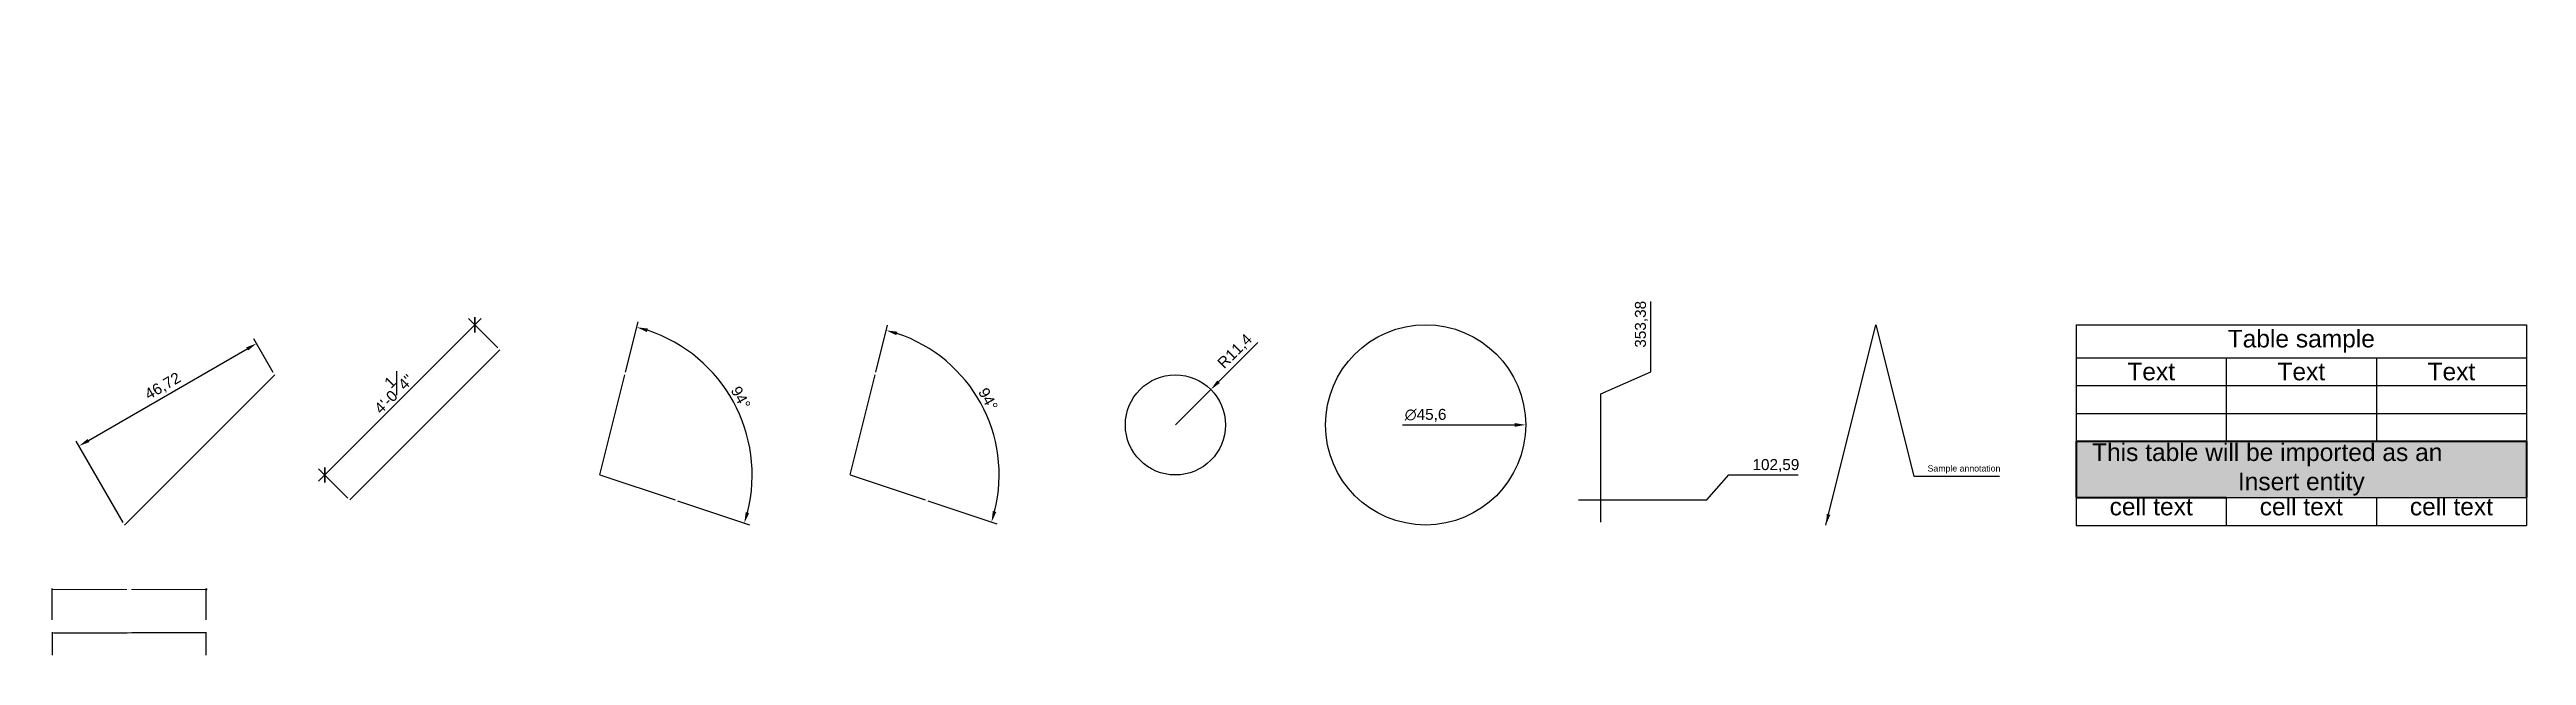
# Model space of a CAD drawing. Header units: inches. Extents: x 0 to 1852, y -566 to 111.
# Drawn here: x 313 to 877, y -27 to 111 of the extents above; entities that cross this region are included whole.
import ezdxf

# ---------------------------------------------------------------- set-up
doc = ezdxf.new("R2010")
doc.units = ezdxf.units.IN
doc.header["$MEASUREMENT"] = 0
doc.header["$PDMODE"] = 34
doc.header["$PDSIZE"] = 0.1
doc.layers.add('Layer1', color=7, linetype='Continuous')
doc.layers.add('Layer2', color=65, linetype='Continuous')
doc.styles.get("Standard").update_dxf_attribs({"font": 'arial.ttf'})
doc.linetypes.add('BATTING', pattern='A,0.0001,-0.1,[134,ltypeshp.shx,S=0.1,R=0,X=-0.1,Y=0],-0.2,[134,ltypeshp.shx,S=0.1,R=180,X=0.1,Y=0],-0.1', length=0.4001)
doc.linetypes.add('TRACKS', pattern='A,0.15,[130,ltypeshp.shx,S=0.25,R=0,X=0,Y=0],0.15', length=0.3)
doc.linetypes.add('ZIGZAG', pattern='A,0.0001,-0.2,[131,ltypeshp.shx,S=0.2,R=0,X=-0.2,Y=0],-0.4,[131,ltypeshp.shx,S=0.2,R=180,X=0.2,Y=0],-0.2', length=0.8001)
doc.dimstyles.new('custom_dim_style', dxfattribs={"dimtxt": 0.18, "dimasz": 0.18, "dimexe": 0.18, "dimexo": 0.0625, "dimgap": 0.09, "dimtad": 0, "dimtih": 1, "dimtoh": 1, "dimdec": 4, "dimzin": 0, "dimdsep": 46, "dimtxsty": 'Standard', "dimcen": 0.09, "dimclrd": 86, "dimclre": 183, "dimclrt": 151, "dimadec": 0, "dimazin": 0, "dimtfac": 1, "dimtdec": 4, "dimtofl": 0, "dimtmove": 0, "dimatfit": 3, "dimfxl": 1, "dimtfill": 2, "dimtfillclr": 97, "dimtolj": 1, "dimtzin": 0, "dimarcsym": 0})
doc.dimstyles.new('custom_style_ltypes', dxfattribs={"dimtxt": 0.18, "dimasz": 0.18, "dimexe": 0.18, "dimexo": 0.0625, "dimgap": 0.09, "dimtad": 0, "dimtih": 1, "dimtoh": 1, "dimdec": 4, "dimzin": 0, "dimdsep": 46, "dimtxsty": 'Standard', "dimblk": 'BOXBLANK', "dimcen": 0.09, "dimclrd": 4, "dimclre": 6, "dimadec": 0, "dimazin": 0, "dimtfac": 1, "dimtdec": 4, "dimtofl": 0, "dimtmove": 0, "dimatfit": 3, "dimfxl": 1, "dimtolj": 1, "dimtzin": 0, "dimlwd": 15, "dimarcsym": 0})
doc.dimstyles.new('ISO-25', dxfattribs={"dimtxt": 2.5, "dimasz": 2.5, "dimexe": 1.25, "dimexo": 0.625, "dimtad": 1, "dimtxsty": 'Standard', "dimcen": 2.5, "dimadec": 0, "dimazin": 0, "dimtfac": 1, "dimtmove": 0, "dimatfit": 3, "dimfxl": 1, "dimarcsym": 0})

msp = doc.modelspace()

# ---------------------------------------------------------------- texts
at = {"layer": 'Layer1', "insert": (741.02375, 14.69681), "char_height": 1.4249252, "attachment_point": 7}
msp.add_mtext('Sample annotation', dxfattribs=at)

# ---------------------------------------------------------------- blocks, each defined once
blk = doc.blocks.new('*D3')
at = {"layer": 'Defpoints', "color": 0, "transparency": 16777216}
for p in [(360.36, 44.29), (364.49, 37.14), (330.29, 2.94)]:
    blk.add_point(p, dxfattribs=at)
at = {"layer": 'Layer1', "color": 0, "lineweight": -2, "transparency": 16777216}
for p, q in [((364.17, 37.68), (359.73, 45.37)), ((322.07, 22.18), (358.19, 43.04)), ((329.98, 3.48), (319.28, 22.02))]:
    blk.add_line(p, q, dxfattribs=at)
at = {"layer": 'Layer1', "color": 0, "transparency": 16777216}
for points in [[(357.98, 43.4), (358.4, 42.68), (360.36, 44.29)], [(321.86, 22.54), (322.27, 21.82), (319.9, 20.93)]]:
    blk.add_solid(points, dxfattribs=at)
at = {"layer": 'Layer1', "color": 0, "transparency": 16777216, "insert": (339.07, 34.45), "char_height": 2.5, "attachment_point": 5, "rotation": 30}
blk.add_mtext('46,72', dxfattribs=at)
blk = doc.blocks.new('*D4')
at = {"layer": 'Defpoints', "color": 0, "transparency": 16777216}
for p in [(444.28, 37.14), (472.36, 22.16), (438.58, 14.34), (455.68, 8.64)]:
    blk.add_point(p, dxfattribs=at)
at = {"layer": 'Layer1', "color": 0, "lineweight": -2, "transparency": 16777216}
for p, q in [((444.43, 37.75), (447.3, 49.19)), ((456.28, 8.44), (472.66, 2.98))]:
    blk.add_line(p, q, dxfattribs=at)
blk.add_arc((438.58, 14.34), 34.67, 345.6975, 71.8313, dxfattribs=at)
at = {"layer": 'Layer1', "color": 0, "transparency": 16777216}
for points in [[(449.28, 46.88), (449.51, 47.68), (446.99, 47.98)], [(472.58, 5.66), (471.78, 5.89), (471.47, 3.38)]]:
    blk.add_solid(points, dxfattribs=at)
at = {"layer": 'Layer1', "color": 0, "transparency": 16777216, "insert": (470.64, 31.94), "char_height": 2.5, "attachment_point": 5, "rotation": 298.7644}
blk.add_mtext('94°', dxfattribs=at)
blk = doc.blocks.new('*D5')
at = {"layer": 'Defpoints', "color": 0, "transparency": 16777216}
for p in [(501.28, 37.14), (528.65, 21.99), (495.58, 14.34), (495.58, 14.34), (512.68, 8.64)]:
    blk.add_point(p, dxfattribs=at)
at = {"layer": 'Layer1', "color": 0, "lineweight": -2, "transparency": 16777216}
for p, q in [((501.43, 37.75), (504.12, 48.48)), ((513.27, 8.44), (528.97, 3.21))]:
    blk.add_line(p, q, dxfattribs=at)
blk.add_arc((495.58, 14.34), 33.94, 345.7862, 71.7426, dxfattribs=at)
at = {"layer": 'Layer1', "color": 0, "transparency": 16777216}
for points in [[(506.1, 46.17), (506.33, 46.97), (503.81, 47.27)], [(528.88, 5.89), (528.08, 6.12), (527.78, 3.61)]]:
    blk.add_solid(points, dxfattribs=at)
at = {"layer": 'Layer1', "color": 0, "transparency": 16777216, "insert": (527, 31.59), "char_height": 2.5, "attachment_point": 5, "rotation": 298.7644}
blk.add_mtext('94°', dxfattribs=at)
blk = doc.blocks.new('*D10')
at = {"layer": 'Defpoints', "color": 0, "transparency": 16777216}
for p in [(577.74, 33.8), (569.68, 25.74)]:
    blk.add_point(p, dxfattribs=at)
at = {"layer": 'Layer1', "color": 0, "lineweight": -2, "transparency": 16777216}
for p, q in [((588.43, 44.5), (579.5, 35.57)), ((569.68, 25.74), (577.74, 33.8))]:
    blk.add_line(p, q, dxfattribs=at)
at = {"layer": 'Layer1', "color": 0, "transparency": 16777216}
blk.add_solid([(579.21, 35.86), (579.8, 35.27), (577.74, 33.8)], dxfattribs=at)
at = {"layer": 'Layer1', "color": 0, "transparency": 16777216, "insert": (583.35, 42.42), "char_height": 2.5, "attachment_point": 5, "rotation": 45}
blk.add_mtext('R11,4', dxfattribs=at)
blk = doc.blocks.new('*D11')
at = {"layer": 'Defpoints', "color": 0, "transparency": 16777216}
for p in [(603.87, 25.74), (649.47, 25.74)]:
    blk.add_point(p, dxfattribs=at)
at = {"layer": 'Layer1', "color": 0, "lineweight": -2, "transparency": 16777216}
blk.add_line((621.44, 25.74), (646.97, 25.74), dxfattribs=at)
at = {"layer": 'Layer1', "color": 0, "transparency": 16777216}
blk.add_solid([(646.97, 26.16), (646.97, 25.32), (649.47, 25.74)], dxfattribs=at)
at = {"layer": 'Layer1', "color": 0, "transparency": 16777216, "insert": (626.67, 27.91), "char_height": 2.5, "attachment_point": 5}
blk.add_mtext('∅45,6', dxfattribs=at)
blk = doc.blocks.new('*D6')
at = {"layer": 'Defpoints', "color": 0, "transparency": 16777216}
for p in [(313.19, 111.24), (700.77, 14.34), (660.87, 8.64)]:
    blk.add_point(p, dxfattribs=at)
at = {"layer": 'Layer1', "color": 0, "lineweight": -2, "transparency": 16777216}
for p, q in [((690.77, 8.64), (695.77, 14.34)), ((695.77, 14.34), (711.54, 14.34)), ((661.5, 8.64), (690.77, 8.64))]:
    blk.add_line(p, q, dxfattribs=at)
at = {"layer": 'Layer1', "color": 0, "transparency": 16777216, "insert": (706.47, 16.47), "char_height": 2.5, "attachment_point": 5}
blk.add_mtext('102,59', dxfattribs=at)
blk = doc.blocks.new('*D7')
at = {"layer": 'Defpoints', "color": 0, "transparency": 16777216}
for p in [(313.19, 111.24), (677.97, 42.84), (666.57, 2.94)]:
    blk.add_point(p, dxfattribs=at)
at = {"layer": 'Layer1', "color": 0, "lineweight": -2, "transparency": 16777216}
for p, q in [((677.97, 37.84), (677.97, 53.85)), ((666.57, 32.84), (677.97, 37.84)), ((666.57, 3.57), (666.57, 32.84))]:
    blk.add_line(p, q, dxfattribs=at)
at = {"layer": 'Layer1', "color": 0, "transparency": 16777216, "insert": (675.84, 48.66), "char_height": 2.5, "attachment_point": 5, "rotation": 90}
blk.add_mtext('353,38', dxfattribs=at)
blk = doc.blocks.new('_ArchTick')
at = {"color": 0, "linetype": 'ByBlock', "const_width": 0.15}
blk.add_lwpolyline([(-0.5, -0.5), (0.5, 0.5)], dxfattribs=at)
blk = doc.blocks.new('*D8')
at = {"layer": 'Defpoints', "color": 0, "transparency": 16777216}
for p in [(410.08, 48.54), (415.78, 42.84), (381.59, 8.64)]:
    blk.add_point(p, dxfattribs=at)
at = {"layer": 'Layer1', "color": 1, "lineweight": -2, "transparency": 16777216}
blk.add_line((374.47, 12.93), (411.5, 49.95), dxfattribs=at)
at = {"layer": 'Layer1', "color": 0, "lineweight": -2, "transparency": 16777216}
for p, q in [((415.34, 43.28), (408.67, 49.95)), ((381.14, 9.08), (374.47, 15.75))]:
    blk.add_line(p, q, dxfattribs=at)
at = {"layer": 'Layer1', "color": 1, "lineweight": -2, "transparency": 16777216, "xscale": 2.5, "yscale": 2.5, "zscale": 2.5}
for p, rotation in [((410.08, 48.54), 44.99999999999998), ((375.89, 14.34), 224.99999999999994)]:
    blk.add_blockref('_ArchTick', p, dxfattribs=dict(at, rotation=rotation))
at = {"layer": 'Layer1', "color": 0, "transparency": 16777216, "insert": (390.76, 33.67), "char_height": 2.5, "attachment_point": 5, "rotation": 45}
blk.add_mtext('4\'-0{\\H1x;\\S1#4;}"', dxfattribs=at)
blk = doc.blocks.new('_BoxBlank')
at = {"color": 0, "linetype": 'ByBlock', "lineweight": -2}
for p, q in [((-0.5, 0), (-1, 0)), ((0.5, 0.5), (-0.5, 0.5)), ((-0.5, 0.5), (-0.5, -0.5)), ((0.5, -0.5), (0.5, 0.5)), ((-0.5, -0.5), (0.5, -0.5))]:
    blk.add_line(p, q, dxfattribs=at)
blk = doc.blocks.new('*D22')
at = {"color": 6, "linetype": 'TRACKS', "lineweight": -2, "transparency": 16777216}
blk.add_line((313.77, -18.63), (313.77, -11.54), dxfattribs=at)
at = {"color": 4, "linetype": 'BATTING', "lineweight": 15, "transparency": 16777216}
for p, q in [((313.95, -11.72), (330.8, -11.72)), ((348.72, -11.72), (331.87, -11.72))]:
    blk.add_line(p, q, dxfattribs=at)
at = {"color": 6, "linetype": 'ZIGZAG', "lineweight": -2, "transparency": 16777216}
blk.add_line((348.9, -18.63), (348.9, -11.54), dxfattribs=at)
at = {"layer": 'Defpoints', "color": 0, "transparency": 16777216}
for p in [(348.9, -11.72), (313.77, -18.69), (348.9, -18.69)]:
    blk.add_point(p, dxfattribs=at)
at = {"color": 4, "lineweight": 15, "transparency": 16777216, "xscale": 0.18, "yscale": 0.18, "zscale": 0.18, "rotation": 180}
blk.add_blockref('_BoxBlank', (313.77, -11.72), dxfattribs=at)
at = {"color": 4, "lineweight": 15, "transparency": 16777216, "xscale": 0.18, "yscale": 0.18, "zscale": 0.18}
blk.add_blockref('_BoxBlank', (348.9, -11.72), dxfattribs=at)
at = {"color": 0, "transparency": 16777216, "insert": (331.33, -11.72), "char_height": 0.18, "attachment_point": 5}
blk.add_mtext('\\A1;35.1233', dxfattribs=at)
blk = doc.blocks.new('*D23')
at = {"color": 183, "lineweight": -2, "true_color": 0x803dc2, "transparency": 16777216}
for p, q in [((313.9, -26.71), (313.9, -21.43)), ((348.85, -26.71), (348.85, -21.43))]:
    blk.add_line(p, q, dxfattribs=at)
at = {"color": 86, "lineweight": -2, "true_color": 0x2c881b, "transparency": 16777216}
for p, q in [((314.08, -21.61), (330.84, -21.61)), ((348.67, -21.61), (331.91, -21.61))]:
    blk.add_line(p, q, dxfattribs=at)
at = {"color": 86, "true_color": 0x2c881b, "transparency": 16777216}
for points in [[(314.08, -21.58), (314.08, -21.64), (313.9, -21.61)], [(348.67, -21.58), (348.67, -21.64), (348.85, -21.61)]]:
    blk.add_solid(points, dxfattribs=at)
at = {"layer": 'Defpoints', "color": 0, "transparency": 16777216}
for p in [(348.85, -21.61), (313.9, -26.77), (348.85, -26.77)]:
    blk.add_point(p, dxfattribs=at)
at = {"color": 151, "true_color": 0x50b3ff, "transparency": 16777216, "insert": (331.38, -21.61), "char_height": 0.18, "attachment_point": 5, "bg_fill": 1, "box_fill_scale": 1.25, "bg_fill_color": 97, "bg_fill_true_color": 3568962, "bg_fill_transparency": 0}
blk.add_mtext('\\A1;34.9453', dxfattribs=at)
blk = doc.blocks.new('*T9')
at = {"layer": 'Layer1', "color": 0, "linetype": 'ByBlock', "lineweight": -2, "transparency": 16777216}
for p, q in [((0, 0), (102.59, 0)), ((0, 0), (0, -26.54)), ((102.59, 0), (102.59, -26.54)), ((0, -7.49), (102.59, -7.49)), ((34.2, -7.49), (34.2, -26.54)), ((68.4, -7.49), (68.4, -26.54)), ((0, -13.84), (102.59, -13.84)), ((0, -20.19), (102.59, -20.19)), ((0, -39.37), (0, -45.72)), ((34.2, -39.37), (102.59, -39.37)), ((34.2, -39.37), (34.2, -45.72)), ((68.4, -39.37), (68.4, -45.72)), ((102.59, -39.37), (102.59, -45.72)), ((0, -45.72), (102.59, -45.72))]:
    blk.add_line(p, q, dxfattribs=at)
at = {"layer": 'Layer1', "color": 63, "linetype": 'ByBlock', "lineweight": 40, "transparency": 16777216}
for p, q in [((0, -26.54), (102.59, -26.54)), ((0, -26.54), (0, -39.37)), ((102.59, -26.54), (102.59, -39.37)), ((0, -39.37), (34.2, -39.37))]:
    blk.add_line(p, q, dxfattribs=at)
at = {"layer": 'Layer1', "color": 165, "transparency": 16777216}
blk.add_solid([(0, -26.54), (0, -39.37), (102.59, -26.54), (102.59, -39.37)], dxfattribs=at)
at = {"layer": 'Layer1', "color": 0, "transparency": 16777216, "char_height": 4}
for s, insert, width, attachment_point in [('Table sample', (51.3, -3.75), 102.5262, 5), ('Text', (17.1, -10.67), 34.1298, 5), ('Text', (51.3, -10.67), 34.1298, 5), ('Text', (85.5, -10.67), 34.1298, 5), ('cell text', (17.1, -39.4), 34.1298, 2), ('cell text', (51.3, -39.4), 34.1298, 2), ('cell text', (85.5, -39.4), 34.1298, 2)]:
    blk.add_mtext(s, dxfattribs=dict(at, insert=insert, width=width, attachment_point=attachment_point))
at = {"layer": 'Layer1', "color": 7, "transparency": 16777216, "insert": (51.3, -32.96), "char_height": 4, "width": 102.5262, "attachment_point": 5}
blk.add_mtext('This table will be imported as an           Insert entity', dxfattribs=at)

# ---------------------------------------------------------------- dimensions: what is measured, and where the dimension line sits
at = {"color": 193, "true_color": 0x9b42ec}
for base, p1, p2, dimstyle, picture, middle in [((348.89666, -11.72407), (313.77332, -18.69321), (348.89666, -18.69321), 'custom_style_ltypes', '*D22', (331.33499, -11.72407)), ((348.84964, -21.614), (313.90431, -26.77161), (348.84964, -26.77161), 'custom_dim_style', '*D23', (331.37697, -21.614))]:
    dim = msp.add_linear_dim(base=base, p1=p1, p2=p2, dimstyle=dimstyle, dxfattribs=at)
    dim.commit()
    dim.dimension.update_dxf_attribs({"geometry": picture, "text_midpoint": middle})
at = {"layer": 'Layer1'}
for feature_location, offset, dtype, picture, middle in [((660.87171, 8.64088), (39.89791, 5.6997), 0, '*D6', (706.46879, 16.46797)), ((666.57141, 2.94118), (11.3994, 39.89791), 1, '*D7', (675.84342, 48.65508))]:
    dim = msp.add_ordinate_dim(feature_location=feature_location, offset=offset, dtype=dtype, origin=(313.18996, 111.2355), dimstyle='ISO-25', dxfattribs=at)
    dim.commit()
    dim.dimension.update_dxf_attribs({"geometry": picture, "text_midpoint": middle})
dim = msp.add_linear_dim(base=(360.3581, 44.29131), p1=(330.28906, 2.94118), p2=(364.48726, 37.13938), angle=30, dimstyle='ISO-25', dxfattribs=at)
dim.commit()
dim.dimension.update_dxf_attribs({"geometry": '*D3', "text_midpoint": (339.06595, 34.45477)})
dim = msp.add_aligned_dim(p1=(381.58637, 8.64088), p2=(415.78457, 42.83909), distance=8.06059, dimstyle='ISO-25', override={"dimexe": 2, "dimzin": 8, "dimlunit": 4, "dimblk1": 'ArchTick', "dimblk2": 'ArchTick', "dimsah": 1, "dimdle": 2, "dimclrd": 1, "dimfrac": 1}, dxfattribs=at)
dim.commit()
dim.dimension.update_dxf_attribs({"geometry": '*D8', "text_midpoint": (390.75737, 33.66808)})
dim = msp.add_angular_dim_3p(base=(472.36045, 22.15806), center=(438.58338, 14.34058), p1=(455.68248, 8.64088), p2=(444.28308, 37.13938), dimstyle='ISO-25', dxfattribs=at)
dim.commit()
dim.dimension.update_dxf_attribs({"geometry": '*D4', "text_midpoint": (470.64204, 31.93905)})
dim = msp.add_angular_dim_2l(base=(528.64747, 21.99374), line1=((495.58038, 14.34058), (501.28008, 37.13938)), line2=((495.58038, 14.34058), (512.67949, 8.64088)), dimstyle='ISO-25', dxfattribs=at)
dim.commit()
dim.dimension.update_dxf_attribs({"geometry": '*D5', "text_midpoint": (527.00022, 31.58837)})
dim = msp.add_radius_dim(center=(569.67649, 25.73998), mpoint=(577.73709, 33.80058), dimstyle='ISO-25', dxfattribs=at)
dim.commit()
dim.dimension.update_dxf_attribs({"geometry": '*D10', "text_midpoint": (583.34848, 42.42055)})
dim = msp.add_diameter_dim_2p(p1=(603.8747, 25.73998), p2=(649.47231, 25.73998), dimstyle='ISO-25', dxfattribs=at)
dim.commit()
dim.dimension.update_dxf_attribs({"geometry": '*D11', "text_midpoint": (626.6735, 25.73998), "dimtype": 163})

# ---------------------------------------------------------------- linework, layer by layer
at = {"layer": 'Layer2'}
for p, q in [((381.58637, 8.64088), (415.78457, 42.83909)), ((330.28906, 2.94118), (364.48726, 37.13938)), ((438.58338, 14.34058), (444.28308, 37.13938)), ((495.58038, 14.34058), (501.28008, 37.13938)), ((438.58338, 14.34058), (455.68248, 8.64088)), ((495.58038, 14.34058), (512.67949, 8.64088))]:
    msp.add_line(p, q, dxfattribs=at)
for centre, radius in [((626.6735, 25.73998), 22.7988), ((569.67649, 25.73998), 11.3994)]:
    msp.add_circle(centre, radius, dxfattribs=at)

# ---------------------------------------------------------------- block references
msp.add_blockref('*T9', (774.86572, 48.53879))

msp.set_redraw_order([(e.dxf.handle, doc.entitydb.next_handle()) for e in msp.query("TEXT MTEXT ATTDEF DIMENSION ARC_DIMENSION")])  # texts and dimensions are drawn at this point

# ---------------------------------------------------------------- leaders
at = {"layer": 'Layer1', "annotation_type": 0, "has_hookline": 1, "hookline_direction": 0, "text_width": 16.374}
msp.add_leader([(717.86872, 2.94118), (729.26812, 48.53879), (737.89875, 14.07181), (740.39875, 14.07181)], dimstyle='ISO-25', dxfattribs=at)

doc.saveas('drawing.dxf')
